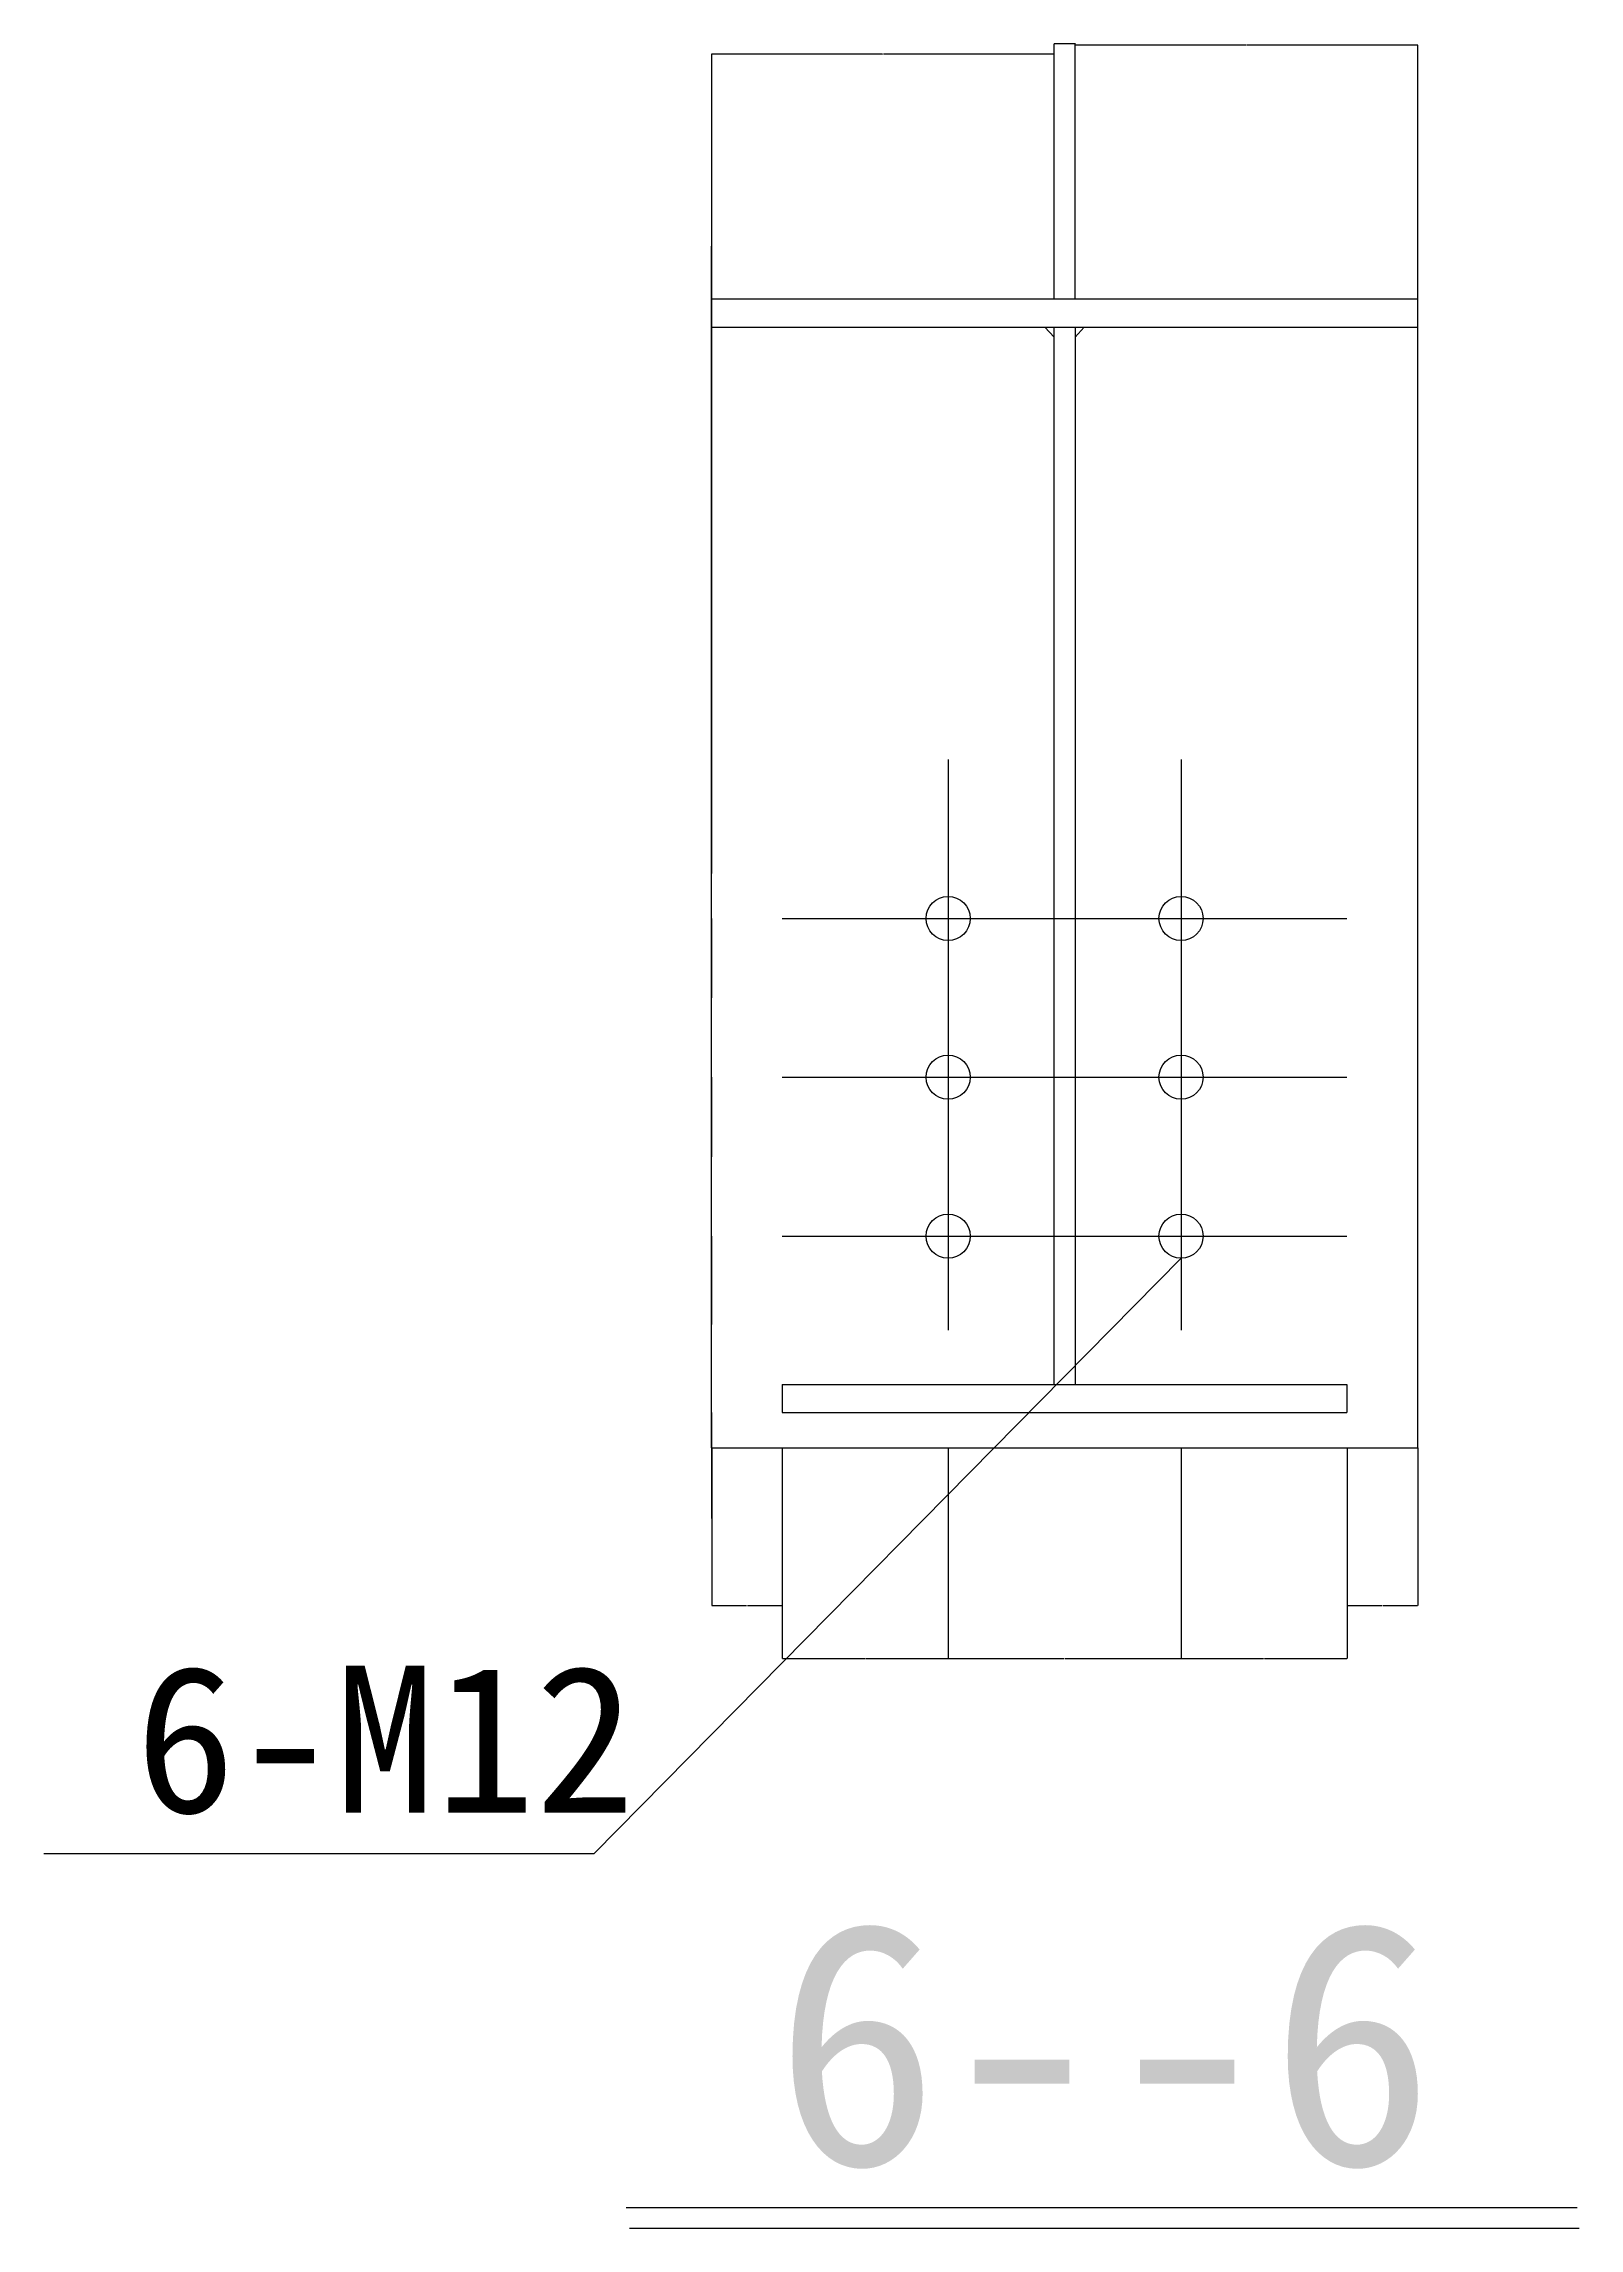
# Model space of a CAD drawing. Header units: metres. Extents: x 1551 to 37884, y 3562 to 29485.
# Drawn here: x 18378 to 21858, y 15043 to 19994 of the extents above; entities that cross this region are included whole.
import ezdxf

# ---------------------------------------------------------------- set-up
doc = ezdxf.new("R2010")
doc.units = ezdxf.units.M
for name, color, linetype in [('PUB_DIM', 3, 'Continuous'), ('PUB_TEXT', 7, 'Continuous'), ('屋面', 4, 'Continuous')]:
    doc.layers.add(name, color=color, linetype=linetype)
doc.dimstyles.get("Standard").update_dxf_attribs({"dimtxt": 2.5, "dimasz": 2.5, "dimexe": 1.25, "dimexo": 0.625, "dimtad": 1, "dimcen": 2.5, "dimazin": 3, "dimtfac": 1, "dimtmove": 0, "dimatfit": 3})

# ---------------------------------------------------------------- blocks, each defined once
blk = doc.blocks.new('_CLOSEDFILLED')
at = {"color": 0, "linetype": 'BYBLOCK'}
blk.add_solid([(-1, 0), (0, 0), (-1, 0)], dxfattribs=at)
blk = doc.blocks.new('*D77')
for p, q in [((19891.89, 19351.63), (19891.89, 18681.57)), ((19891.64, 18681.57), (19891.39, 18681.57)), ((19891.89, 18011.5), (19891.89, 18681.57)), ((19891.89, 18681.57), (19891.89, 18681.57)), ((19892.14, 18681.57), (19892.39, 18681.57))]:
    blk.add_line(p, q)
at = {"layer": 'Defpoints'}
for p in [(19891.89, 19351.63), (19891.89, 18681.57), (19891.89, 18011.5)]:
    blk.add_point(p, dxfattribs=at)
at = {"layer": 'PUB_DIM', "xscale": 0.25, "yscale": 0.25}
blk.add_blockref('_CLOSEDFILLED', (19891.89, 18681.57), dxfattribs=at)
at = {"layer": 'PUB_DIM', "xscale": 0.25, "yscale": 0.25, "rotation": 180}
blk.add_blockref('_CLOSEDFILLED', (19891.89, 18681.57), dxfattribs=at)
at = {"layer": 'PUB_DIM', "insert": (19891.89, 18682.695), "char_height": 1, "attachment_point": 5}
blk.add_mtext('292', dxfattribs=at)
blk = doc.blocks.new('*D78')
for p, q in [((19891.89, 19415.62), (19891.89, 18113.62)), ((19891.64, 18113.62), (19891.39, 18113.62)), ((19891.89, 16811.62), (19891.89, 18113.62)), ((19891.89, 18113.62), (19891.89, 18113.62)), ((19892.14, 18113.62), (19892.39, 18113.62))]:
    blk.add_line(p, q)
at = {"layer": 'Defpoints'}
for p in [(19891.89, 19415.62), (19891.89, 18113.62), (19891.89, 16811.62)]:
    blk.add_point(p, dxfattribs=at)
at = {"layer": 'PUB_DIM', "xscale": 0.25, "yscale": 0.25}
blk.add_blockref('_CLOSEDFILLED', (19891.89, 18113.62), dxfattribs=at)
at = {"layer": 'PUB_DIM', "xscale": 0.25, "yscale": 0.25, "rotation": 180}
blk.add_blockref('_CLOSEDFILLED', (19891.89, 18113.62), dxfattribs=at)
at = {"layer": 'PUB_DIM', "insert": (19891.89, 18114.745), "char_height": 1, "attachment_point": 5}
blk.add_mtext('450', dxfattribs=at)
blk = doc.blocks.new('*D79')
for p, q in [((21332.2, 16811.5), (21332.2, 16454.11)), ((21492.2, 16811.5), (21492.2, 16454.11)), ((21332.45, 16454.11), (21411.2, 16454.11)), ((21413.2, 16454.11), (21491.95, 16454.11))]:
    blk.add_line(p, q)
at = {"layer": 'Defpoints'}
for p in [(21332.2, 16811.5), (21492.2, 16811.5), (21332.2, 16454.11)]:
    blk.add_point(p, dxfattribs=at)
at = {"layer": 'PUB_DIM', "xscale": 0.25, "yscale": 0.25, "rotation": 180}
blk.add_blockref('_CLOSEDFILLED', (21332.2, 16454.11), dxfattribs=at)
at = {"layer": 'PUB_DIM', "xscale": 0.25, "yscale": 0.25}
blk.add_blockref('_CLOSEDFILLED', (21492.2, 16454.11), dxfattribs=at)
at = {"layer": 'PUB_DIM', "insert": (21412.2, 16454.11), "char_height": 1, "attachment_point": 5}
blk.add_mtext('20', dxfattribs=at)
blk = doc.blocks.new('*D80')
for p, q in [((19892.2, 16811.5), (19892.2, 16454.11)), ((20052.2, 16811.5), (20052.2, 16454.11)), ((19892.45, 16454.11), (19971.2, 16454.11)), ((19973.2, 16454.11), (20051.95, 16454.11))]:
    blk.add_line(p, q)
at = {"layer": 'Defpoints'}
for p in [(19892.2, 16811.5), (20052.2, 16811.5), (19892.2, 16454.11)]:
    blk.add_point(p, dxfattribs=at)
at = {"layer": 'PUB_DIM', "xscale": 0.25, "yscale": 0.25, "rotation": 180}
blk.add_blockref('_CLOSEDFILLED', (19892.2, 16454.11), dxfattribs=at)
at = {"layer": 'PUB_DIM', "xscale": 0.25, "yscale": 0.25}
blk.add_blockref('_CLOSEDFILLED', (20052.2, 16454.11), dxfattribs=at)
at = {"layer": 'PUB_DIM', "insert": (19972.2, 16454.11), "char_height": 1, "attachment_point": 5}
blk.add_mtext('20', dxfattribs=at)
blk = doc.blocks.new('*D81')
for p, q in [((20052.2, 16811.5), (20052.2, 16334.11)), ((20427.89, 16811.5), (20427.89, 16334.11)), ((20052.45, 16334.11), (20239.045, 16334.11)), ((20241.045, 16334.11), (20427.64, 16334.11))]:
    blk.add_line(p, q)
at = {"layer": 'Defpoints'}
for p in [(20052.2, 16811.5), (20427.89, 16811.5), (20052.2, 16334.11)]:
    blk.add_point(p, dxfattribs=at)
at = {"layer": 'PUB_DIM', "xscale": 0.25, "yscale": 0.25, "rotation": 180}
blk.add_blockref('_CLOSEDFILLED', (20052.2, 16334.11), dxfattribs=at)
at = {"layer": 'PUB_DIM', "xscale": 0.25, "yscale": 0.25}
blk.add_blockref('_CLOSEDFILLED', (20427.89, 16334.11), dxfattribs=at)
at = {"layer": 'PUB_DIM', "insert": (20240.045, 16334.11), "char_height": 1, "attachment_point": 5}
blk.add_mtext('50', dxfattribs=at)
blk = doc.blocks.new('*D82')
for p, q in [((19891.64, 19535.05), (19891.39, 19535.05)), ((19891.89, 19415.63), (19891.89, 19535.05)), ((19891.89, 19351.63), (19891.89, 19535.05)), ((19891.89, 19535.05), (19891.89, 19535.05)), ((19892.14, 19535.05), (19892.39, 19535.05))]:
    blk.add_line(p, q)
at = {"layer": 'Defpoints'}
for p in [(19891.89, 19535.05), (19891.89, 19415.63), (19891.89, 19351.63)]:
    blk.add_point(p, dxfattribs=at)
at = {"layer": 'PUB_DIM', "xscale": 0.25, "yscale": 0.25}
blk.add_blockref('_CLOSEDFILLED', (19891.89, 19535.05), dxfattribs=at)
at = {"layer": 'PUB_DIM', "xscale": 0.25, "yscale": 0.25, "rotation": 180}
blk.add_blockref('_CLOSEDFILLED', (19891.89, 19535.05), dxfattribs=at)
at = {"layer": 'PUB_DIM', "insert": (19891.89, 19536.175), "char_height": 1, "attachment_point": 5}
blk.add_mtext('8', dxfattribs=at)
blk = doc.blocks.new('*D83')
for p, q in [((21103.25, 19990.32), (20716, 19990.32)), ((20716.25, 19415.5), (20716.25, 19990.32)), ((21492.5, 19990.32), (21105.25, 19990.32)), ((21492.25, 19415.5), (21492.25, 19990.32))]:
    blk.add_line(p, q)
at = {"layer": 'Defpoints'}
for p in [(21492.25, 19990.32), (20716.25, 19415.5), (21492.25, 19415.5)]:
    blk.add_point(p, dxfattribs=at)
at = {"layer": 'PUB_DIM', "xscale": 0.25, "yscale": 0.25}
blk.add_blockref('_CLOSEDFILLED', (20716.25, 19990.32), dxfattribs=at)
at = {"layer": 'PUB_DIM', "xscale": 0.25, "yscale": 0.25, "rotation": 180}
blk.add_blockref('_CLOSEDFILLED', (21492.25, 19990.32), dxfattribs=at)
at = {"layer": 'PUB_DIM', "insert": (21104.25, 19990.32), "char_height": 1, "attachment_point": 5}
blk.add_mtext('97', dxfattribs=at)
blk = doc.blocks.new('*D84')
for p, q in [((20279.25, 19970.4), (19892, 19970.4)), ((19892.25, 19415.5), (19892.25, 19970.4)), ((20668.5, 19970.4), (20281.25, 19970.4)), ((20668.25, 19415.5), (20668.25, 19970.4))]:
    blk.add_line(p, q)
at = {"layer": 'Defpoints'}
for p in [(20668.25, 19970.4), (19892.25, 19415.5), (20668.25, 19415.5)]:
    blk.add_point(p, dxfattribs=at)
at = {"layer": 'PUB_DIM', "xscale": 0.25, "yscale": 0.25}
blk.add_blockref('_CLOSEDFILLED', (19892.25, 19970.4), dxfattribs=at)
at = {"layer": 'PUB_DIM', "xscale": 0.25, "yscale": 0.25, "rotation": 180}
blk.add_blockref('_CLOSEDFILLED', (20668.25, 19970.4), dxfattribs=at)
at = {"layer": 'PUB_DIM', "insert": (20280.25, 19970.4), "char_height": 1, "attachment_point": 5}
blk.add_mtext('97', dxfattribs=at)
blk = doc.blocks.new('*D85')
for p, q in [((20691.75, 19993.28), (20668, 19993.28)), ((20668.25, 19415.5), (20668.25, 19993.28)), ((20716.5, 19993.28), (20692.75, 19993.28)), ((20716.25, 19415.5), (20716.25, 19993.28))]:
    blk.add_line(p, q)
at = {"layer": 'Defpoints'}
for p in [(20716.25, 19993.28), (20668.25, 19415.5), (20716.25, 19415.5)]:
    blk.add_point(p, dxfattribs=at)
at = {"layer": 'PUB_DIM', "xscale": 0.25, "yscale": 0.25}
blk.add_blockref('_CLOSEDFILLED', (20668.25, 19993.28), dxfattribs=at)
at = {"layer": 'PUB_DIM', "xscale": 0.25, "yscale": 0.25, "rotation": 180}
blk.add_blockref('_CLOSEDFILLED', (20716.25, 19993.28), dxfattribs=at)
at = {"layer": 'PUB_DIM', "insert": (20692.25, 19993.28), "char_height": 1, "attachment_point": 5}
blk.add_mtext('6', dxfattribs=at)
blk = doc.blocks.new('*D86')
for p, q in [((19891.89, 18011.5), (19891.89, 17831.5)), ((19891.64, 17831.5), (19891.39, 17831.5)), ((19891.89, 17651.5), (19891.89, 17831.5)), ((19891.89, 17831.5), (19891.89, 17831.5)), ((19892.14, 17831.5), (19892.39, 17831.5))]:
    blk.add_line(p, q)
at = {"layer": 'Defpoints'}
for p in [(19891.89, 18011.5), (19891.89, 17831.5), (19891.89, 17651.5)]:
    blk.add_point(p, dxfattribs=at)
at = {"layer": 'PUB_DIM', "xscale": 0.25, "yscale": 0.25}
blk.add_blockref('_CLOSEDFILLED', (19891.89, 17831.5), dxfattribs=at)
at = {"layer": 'PUB_DIM', "xscale": 0.25, "yscale": 0.25, "rotation": 180}
blk.add_blockref('_CLOSEDFILLED', (19891.89, 17831.5), dxfattribs=at)
at = {"layer": 'PUB_DIM', "insert": (19891.89, 17832.625), "char_height": 1, "attachment_point": 5}
blk.add_mtext('45', dxfattribs=at)
blk = doc.blocks.new('*D87')
for p, q in [((19891.89, 17651.5), (19891.89, 17471.5)), ((19891.64, 17471.5), (19891.39, 17471.5)), ((19891.89, 17291.5), (19891.89, 17471.5)), ((19891.89, 17471.5), (19891.89, 17471.5)), ((19892.14, 17471.5), (19892.39, 17471.5))]:
    blk.add_line(p, q)
at = {"layer": 'Defpoints'}
for p in [(19891.89, 17651.5), (19891.89, 17471.5), (19891.89, 17291.5)]:
    blk.add_point(p, dxfattribs=at)
at = {"layer": 'PUB_DIM', "xscale": 0.25, "yscale": 0.25}
blk.add_blockref('_CLOSEDFILLED', (19891.89, 17471.5), dxfattribs=at)
at = {"layer": 'PUB_DIM', "xscale": 0.25, "yscale": 0.25, "rotation": 180}
blk.add_blockref('_CLOSEDFILLED', (19891.89, 17471.5), dxfattribs=at)
at = {"layer": 'PUB_DIM', "insert": (19891.89, 17472.625), "char_height": 1, "attachment_point": 5}
blk.add_mtext('45', dxfattribs=at)
blk = doc.blocks.new('*D88')
for p, q in [((19891.89, 17291.5), (19891.89, 17091.5)), ((19891.64, 17091.5), (19891.39, 17091.5)), ((19891.89, 16891.5), (19891.89, 17091.5)), ((19891.89, 17091.5), (19891.89, 17091.5)), ((19892.14, 17091.5), (19892.39, 17091.5))]:
    blk.add_line(p, q)
at = {"layer": 'Defpoints'}
for p in [(19891.89, 17291.5), (19891.89, 17091.5), (19891.89, 16891.5)]:
    blk.add_point(p, dxfattribs=at)
at = {"layer": 'PUB_DIM', "xscale": 0.25, "yscale": 0.25}
blk.add_blockref('_CLOSEDFILLED', (19891.89, 17091.5), dxfattribs=at)
at = {"layer": 'PUB_DIM', "xscale": 0.25, "yscale": 0.25, "rotation": 180}
blk.add_blockref('_CLOSEDFILLED', (19891.89, 17091.5), dxfattribs=at)
at = {"layer": 'PUB_DIM', "insert": (19891.89, 17092.625), "char_height": 1, "attachment_point": 5}
blk.add_mtext('50', dxfattribs=at)
blk = doc.blocks.new('*D89')
for p, q in [((19891.89, 16891.5), (19891.89, 16651.3)), ((19891.89, 16811.82), (19891.89, 16651.3)), ((19891.64, 16651.3), (19891.39, 16651.3)), ((19891.89, 16651.3), (19891.89, 16651.3)), ((19892.14, 16651.3), (19892.39, 16651.3))]:
    blk.add_line(p, q)
at = {"layer": 'Defpoints'}
for p in [(19891.89, 16891.5), (19891.89, 16811.82), (19891.89, 16651.3)]:
    blk.add_point(p, dxfattribs=at)
at = {"layer": 'PUB_DIM', "xscale": 0.25, "yscale": 0.25}
blk.add_blockref('_CLOSEDFILLED', (19891.89, 16651.3), dxfattribs=at)
at = {"layer": 'PUB_DIM', "xscale": 0.25, "yscale": 0.25, "rotation": 180}
blk.add_blockref('_CLOSEDFILLED', (19891.89, 16651.3), dxfattribs=at)
at = {"layer": 'PUB_DIM', "insert": (19891.89, 16652.425), "char_height": 1, "attachment_point": 5}
blk.add_mtext('10', dxfattribs=at)
blk = doc.blocks.new('*D90')
for p, q in [((20427.89, 16811.5), (20427.89, 16334.11)), ((20955.89, 16811.5), (20955.89, 16334.11)), ((20428.14, 16334.11), (20690.89, 16334.11)), ((20692.89, 16334.11), (20955.64, 16334.11))]:
    blk.add_line(p, q)
at = {"layer": 'Defpoints'}
for p in [(20427.89, 16811.5), (20955.89, 16811.5), (20427.89, 16334.11)]:
    blk.add_point(p, dxfattribs=at)
at = {"layer": 'PUB_DIM', "xscale": 0.25, "yscale": 0.25, "rotation": 180}
blk.add_blockref('_CLOSEDFILLED', (20427.89, 16334.11), dxfattribs=at)
at = {"layer": 'PUB_DIM', "xscale": 0.25, "yscale": 0.25}
blk.add_blockref('_CLOSEDFILLED', (20955.89, 16334.11), dxfattribs=at)
at = {"layer": 'PUB_DIM', "insert": (20691.89, 16334.11), "char_height": 1, "attachment_point": 5}
blk.add_mtext('60', dxfattribs=at)
blk = doc.blocks.new('*D91')
for p, q in [((20955.89, 16811.5), (20955.89, 16334.11)), ((21332.2, 16811.5), (21332.2, 16334.11)), ((20956.14, 16334.11), (21143.045, 16334.11)), ((21145.045, 16334.11), (21331.95, 16334.11))]:
    blk.add_line(p, q)
at = {"layer": 'Defpoints'}
for p in [(20955.89, 16811.5), (21332.2, 16811.5), (20955.89, 16334.11)]:
    blk.add_point(p, dxfattribs=at)
at = {"layer": 'PUB_DIM', "xscale": 0.25, "yscale": 0.25, "rotation": 180}
blk.add_blockref('_CLOSEDFILLED', (20955.89, 16334.11), dxfattribs=at)
at = {"layer": 'PUB_DIM', "xscale": 0.25, "yscale": 0.25}
blk.add_blockref('_CLOSEDFILLED', (21332.2, 16334.11), dxfattribs=at)
at = {"layer": 'PUB_DIM', "insert": (21144.045, 16334.11), "char_height": 1, "attachment_point": 5}
blk.add_mtext('50', dxfattribs=at)

msp = doc.modelspace()

# ---------------------------------------------------------------- linework, layer by layer
for p, q in [((20427.89, 18371.85), (20427.89, 17078.46)), ((20955.89, 18371.85), (20955.89, 17078.46)), ((20051.89, 18011.5), (21331.89, 18011.5)), ((20051.89, 17651.5), (21331.89, 17651.5)), ((20051.89, 17291.5), (21331.89, 17291.5)), ((19626.08, 15892.57), (20955.89, 17241.5)), ((18378.27, 15892.57), (19626.08, 15892.57)), ((19705.71, 15042.77), (21858.47, 15042.77))]:
    msp.add_line(p, q)
msp.add_lwpolyline([(19698.46, 15089.86), (21853.6, 15089.86)])
at = {"layer": '屋面'}
for p, q in [((19891.89, 19415.5), (21491.89, 19415.5)), ((19891.89, 19415.5), (19891.89, 19351.5)), ((21491.89, 19415.5), (21491.89, 19351.5)), ((19891.89, 16811.5), (19891.89, 19351.5)), ((19891.89, 19351.5), (21491.89, 19351.5)), ((20647.44, 19351.47), (20668.05, 19329.01)), ((20667.89, 19351.5), (20667.89, 16955.5)), ((20736.33, 19351.47), (20715.72, 19329.01)), ((20715.89, 19351.5), (20715.89, 16955.5)), ((21491.89, 19351.5), (21491.89, 16811.5)), ((20051.89, 16955.5), (21331.89, 16955.5)), ((20051.89, 16955.5), (20051.89, 16891.5)), ((21331.89, 16955.5), (21331.89, 16891.5)), ((20051.89, 16891.5), (21331.89, 16891.5)), ((19891.89, 16811.5), (21491.89, 16811.5))]:
    msp.add_line(p, q, dxfattribs=at)
for centre in [(20427.89, 18011.5), (20955.89, 18011.5), (20427.89, 17651.5), (20955.89, 17651.5), (20427.89, 17291.5), (20955.89, 17291.5)]:
    msp.add_circle(centre, 50, dxfattribs=at)

# ---------------------------------------------------------------- texts
at = {"layer": 'PUB_TEXT'}
for s, height, p in [('6-M12', 332.87, (18586.24, 15984.89)), ('6--6', 550, (20034.13, 15186.58))]:
    msp.add_text(s, height=height, dxfattribs=at).set_placement(p)

# ---------------------------------------------------------------- dimensions: what is measured, and where the dimension line sits
at = {"layer": 'PUB_DIM'}
for base, p1, p2, text, picture, middle in [((20668.25, 19970.4), (20668.25, 19415.5), (19892.25, 19415.5), '97', '*D84', (20280.25, 19970.4)), ((20716.25, 19993.28), (20716.25, 19415.5), (20668.25, 19415.5), '6', '*D85', (20692.25, 19993.28)), ((21492.25, 19990.32), (21492.25, 19415.5), (20716.25, 19415.5), '97', '*D83', (21104.25, 19990.32)), ((19891.89, 19535.05), (19891.89, 19415.63), (19891.89, 19351.63), '8', '*D82', (19891.89, 19536.175)), ((19891.89, 18113.62), (19891.89, 19415.62), (19891.89, 16811.62), '450', '*D78', (19891.89, 18114.745)), ((19891.89, 18681.57), (19891.89, 19351.63), (19891.89, 18011.5), '292', '*D77', (19891.89, 18682.695)), ((19891.89, 17831.5), (19891.89, 18011.5), (19891.89, 17651.5), '45', '*D86', (19891.89, 17832.625)), ((19891.89, 17471.5), (19891.89, 17651.5), (19891.89, 17291.5), '45', '*D87', (19891.89, 17472.625)), ((19891.89, 17091.5), (19891.89, 17291.5), (19891.89, 16891.5), '50', '*D88', (19891.89, 17092.625)), ((19891.89, 16651.3), (19891.89, 16891.5), (19891.89, 16811.82), '10', '*D89', (19891.89, 16652.425)), ((19892.2, 16454.11), (19892.2, 16811.5), (20052.2, 16811.5), '20', '*D80', (19972.2, 16454.11)), ((20052.2, 16334.11), (20052.2, 16811.5), (20427.89, 16811.5), '50', '*D81', (20240.045, 16334.11)), ((20427.89, 16334.11), (20427.89, 16811.5), (20955.89, 16811.5), '60', '*D90', (20691.89, 16334.11)), ((20955.89, 16334.11), (20955.89, 16811.5), (21332.2, 16811.5), '50', '*D91', (21144.045, 16334.11)), ((21332.2, 16454.11), (21332.2, 16811.5), (21492.2, 16811.5), '20', '*D79', (21412.2, 16454.11))]:
    dim = msp.add_linear_dim(base=base, p1=p1, p2=p2, text=text, dimstyle='Standard', dxfattribs=at)
    dim.commit()
    dim.dimension.update_dxf_attribs({"geometry": picture, "text_midpoint": middle})

doc.saveas('drawing.dxf')
